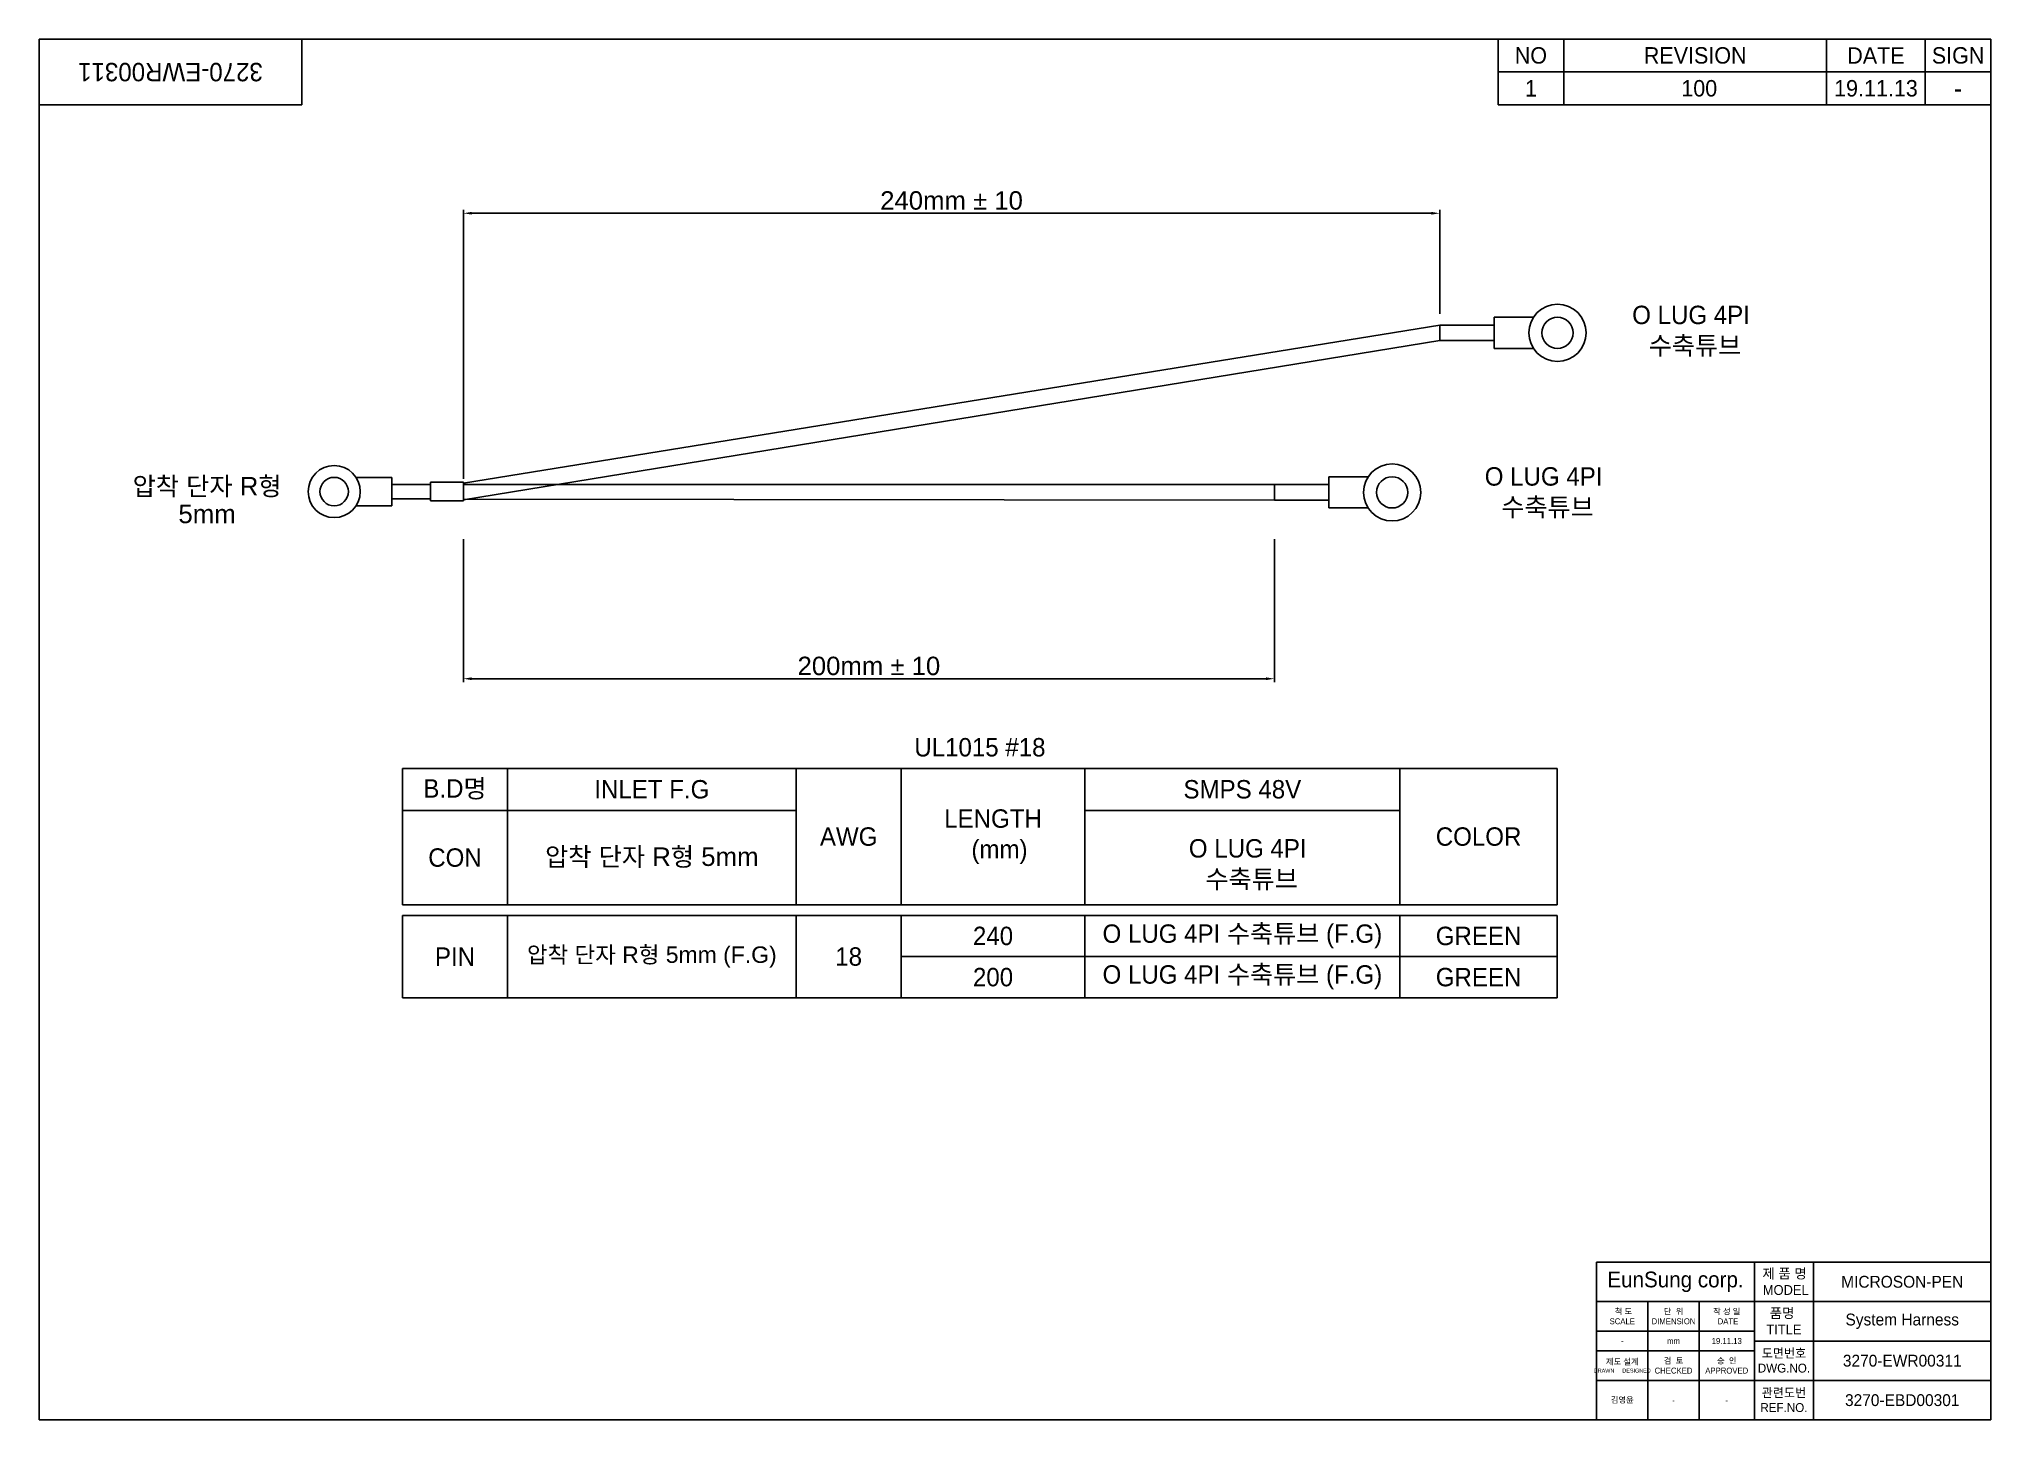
# Model space of a CAD drawing. Header units: millimetres. Extents: x 0 to 2432, y -887 to 868.
# Drawn here: x 1226 to 1820, y -445 to -25 of the extents above; entities that cross this region are included whole.
import ezdxf

# ---------------------------------------------------------------- set-up
doc = ezdxf.new("R2010")
doc.units = ezdxf.units.MM
doc.layers.add('0 @ 1', color=7, linetype='Continuous')
doc.layers.add('CURITY-KONA-PEN-ASSY_DXF_FORMAT', color=7, linetype='Continuous')
doc.styles.get("Standard").update_dxf_attribs({"font": 'arial.ttf'})
doc.styles.add('주석', font='gulim.ttc')
doc.dimstyles.new('ISO-25$0', dxfattribs={"dimtxt": 2.5, "dimasz": 2.5, "dimexe": 1, "dimexo": 1, "dimgap": 1, "dimtad": 1, "dimdec": 4, "dimdsep": 46, "dimtxsty": 'Standard', "dimcen": 2.5, "dimadec": 0, "dimazin": 2, "dimtfac": 1, "dimtdec": 4, "dimtmove": 0, "dimatfit": 3, "dimfxl": 0, "dimarcsym": 0})

msp = doc.modelspace()

# ---------------------------------------------------------------- texts
at = {"insert": (1265.65332, -34.75384), "char_height": 5.6, "width": 80, "attachment_point": 5, "rotation": 180, "style": '주석'}
msp.add_mtext('{3270-EWR00311}', dxfattribs=at)
at = {"attachment_point": 5, "style": '주석'}
for s, insert, char_height, width in [('{100}', (1730.88351, -39.75384), 5, 30), ('{19.11.13}', (1784.65332, -39.75384), 5, 30), ('B.D명', (1352.23152, -252.97423), 5.6, 31.9480142), ('INLET F.G', (1412.13404, -252.97423), 5.6, 87.8570392), ('SMPS 48V', (1591.84162, -252.97423), 5.6, 95.8440427), ('LENGTH\\P{\\fGulim|b0|i0|c129|p50;\\W1.93502; }(mm)', (1515.96509, -267.35083), 5.6, 55.9090249), ('AWG', (1472.03657, -267.35083), 5.6, 31.9480142), ('COLOR', (1663.72465, -267.35083), 5.6, 47.9220214), ('CON', (1352.23152, -273.74044), 5.6, 31.9480142), ('240', (1515.96509, -297.57483), 5.6, 55.9090249), ('O LUG 4PI 수축튜브 (F.G)', (1591.84162, -297.67938), 5.6, 95.8440427), ('GREEN', (1663.72465, -297.57483), 5.6, 47.9220214), ('200', (1515.96509, -310.1008), 5.6, 55.9090249), ('O LUG 4PI 수축튜브 (F.G)', (1591.84162, -310.1008), 5.6, 95.8440427), ('GREEN', (1663.72465, -310.1008), 5.6, 47.9220214), ('EunSung corp.', (1723.65332, -402.75384), 4.7922, 48), ('{\\fGulim|b0|i0|c129|p50;\\W0.30066; }제 품 명  \\P MODEL', (1756.65332, -402.75384), 3, 18), ('MICROSON-PEN', (1792.65332, -402.75384), 3.6, 54), ('{\\fGulim|b0|i0|c129|p50;\\W1.07709; }척 도 \\PSCALE', (1707.45332, -413.25384), 1.8, 15.6), ('{단  위\\PDIMENSION}', (1723.05332, -413.25384), 1.8, 15.6), ('작 성 일\\P{\\fGulim|b0|i0|c129|p50;\\W1.15198; }DATE', (1739.25332, -413.25384), 1.8, 16.8), ('{품명 \\W0.94493; \\W1;TITLE}', (1756.65332, -414.75384), 3, 18), ('System Harness', (1792.65332, -414.75384), 3.6, 54), ('-', (1707.45332, -420.75384), 1.8, 15.6), ('mm', (1723.05332, -420.75384), 1.8, 15.6), ('{19.11.13}', (1739.25332, -420.75384), 1.8, 16.8), ('{제도 설계\\P\\H0.66667x;DRAWN\\H1.49999x;\\W3.72022; \\H0.66667x;\\W1;DESIGNED}', (1707.45332, -428.25384), 1.8, 15.6), ('{검  토\\PCHECKED}', (1723.05332, -428.25384), 1.8, 15.6), ('{승  인\\PAPPROVED}', (1739.25332, -428.25384), 1.8, 16.8), ('도면번호 DWG.NO.', (1756.65332, -426.75384), 2.7, 18), ('{3270-EWR00311}', (1792.65332, -426.75384), 3.6, 54), ('김영윤', (1707.45332, -438.75384), 1.8, 15.6), ('-', (1723.05332, -438.75384), 1.8, 15.6), ('-', (1739.25332, -438.75384), 1.8, 16.8), ('관련도번\\PREF.NO.', (1756.65332, -438.75384), 2.7, 18), ('{3270-EBD00301}', (1792.65332, -438.75384), 3.6, 54)]:
    msp.add_mtext(s, dxfattribs=dict(at, insert=insert, char_height=char_height, width=width))
at = {"layer": '0 @ 1', "attachment_point": 5, "style": '주석'}
for s, insert, char_height, width in [('NO', (1679.65332, -29.75384), 5, 20), ('REVISION', (1729.65332, -29.75384), 5, 80), ('DATE', (1784.65332, -29.75384), 5, 30), ('SIGN', (1809.65332, -29.75384), 5, 20), ('1', (1679.65332, -39.75384), 5, 20), ('-', (1809.65332, -39.75384), 5.6, 20), ('O LUG 4PI\\P{\\fGulim|b0|i0|c129|p50;\\W1.16740; }수축튜브', (1728.38696, -113.62102), 5.6, 81.0160417), ('O LUG 4PI\\P{\\fGulim|b0|i0|c129|p50;\\W1.16740; }수축튜브', (1683.51481, -162.74421), 5.6, 81.0160417), ('UL1015 #18', (1511.97159, -240.19502), 5.6, 351.4281566), ('O LUG 4PI\\P{\\fGulim|b0|i0|c129|p50;\\W1.16740; }수축튜브', (1593.47231, -275.86476), 5.6, 95.8440427), ('PIN', (1352.23152, -303.83782), 5.6, 31.9480142), ('18', (1472.03657, -303.83782), 5.6, 31.9480142)]:
    msp.add_mtext(s, dxfattribs=dict(at, insert=insert, char_height=char_height, width=width))
at = {"layer": 'CURITY-KONA-PEN-ASSY_DXF_FORMAT', "color": 0, "linetype": 'Continuous', "attachment_point": 5, "line_spacing_factor": 0.9}
for s, insert, char_height, width in [('압착 단자 R형 5mm', (1276.7897, -165.01252), 5.625, 53.3450524), ('압착 단자 R형 5mm', (1412.13404, -273.74044), 5.625, 87.8570392), ('압착 단자 R형 5mm (F.G)', (1412.13404, -303.98506), 5, 87.8570392)]:
    msp.add_mtext(s, dxfattribs=dict(at, insert=insert, char_height=char_height, width=width))

# ---------------------------------------------------------------- blocks, each defined once
blk = doc.blocks.new('*D38')
at = {"color": 0, "lineweight": -2}
for p, q in [((1354.79, -176.9), (1354.79, -220.31)), ((1601.58, -176.9), (1601.58, -220.31)), ((1357.29, -219.31), (1599.08, -219.31))]:
    blk.add_line(p, q, dxfattribs=at)
at = {"color": 0}
for points in [[(1357.29, -218.89), (1357.29, -219.73), (1354.79, -219.31)], [(1599.08, -219.73), (1599.08, -218.89), (1601.58, -219.31)]]:
    blk.add_solid(points, dxfattribs=at)
at = {"layer": 'Defpoints', "color": 0}
for p in [(1354.79, -175.9), (1601.58, -175.9), (1601.58, -219.31)]:
    blk.add_point(p, dxfattribs=at)
at = {"color": 0, "insert": (1478.19, -215.45), "char_height": 2.5, "attachment_point": 5}
blk.add_mtext('{\\H2.24x;200mm ± 10}', dxfattribs=at)
blk = doc.blocks.new('*D46')
at = {"color": 0, "lineweight": -2}
for p, q in [((1354.79, -158.54), (1354.79, -76.74)), ((1651.9, -108.37), (1651.9, -76.74)), ((1357.29, -77.74), (1649.4, -77.74))]:
    blk.add_line(p, q, dxfattribs=at)
at = {"color": 0}
for points in [[(1357.29, -77.32), (1357.29, -78.15), (1354.79, -77.74)], [(1649.4, -78.15), (1649.4, -77.32), (1651.9, -77.74)]]:
    blk.add_solid(points, dxfattribs=at)
at = {"layer": 'Defpoints', "color": 0}
for p in [(1651.9, -77.74), (1651.9, -109.37), (1354.79, -159.54)]:
    blk.add_point(p, dxfattribs=at)
at = {"color": 0, "insert": (1503.34, -73.88), "char_height": 2.5, "attachment_point": 5}
blk.add_mtext('{\\H2.24x;240mm ± 10}', dxfattribs=at)

# ---------------------------------------------------------------- dimensions: what is measured, and where the dimension line sits
dim = msp.add_linear_dim(base=(1651.90021, -77.73514), p1=(1354.78969, -159.54413), p2=(1651.90021, -109.36528), text='{\\H2.24x;240mm ± 10}', dimstyle='ISO-25$0')
dim.commit()
dim.dimension.update_dxf_attribs({"geometry": '*D46', "text_midpoint": (1503.34495, -73.87634)})
dim = msp.add_aligned_dim(p1=(1354.78969, -175.90171), p2=(1601.58115, -175.90171), distance=-43.40667, text='{\\H2.24x;200mm ± 10}', dimstyle='ISO-25$0')
dim.commit()
dim.dimension.update_dxf_attribs({"geometry": '*D38', "text_midpoint": (1478.18542, -215.44957)})

# ---------------------------------------------------------------- linework, layer by layer
for p, q in [((1225.65332, -24.75384), (1819.65332, -24.75384)), ((1225.65332, -444.75384), (1225.65332, -24.75384)), ((1305.65332, -24.75384), (1305.65332, -44.75384)), ((1669.65332, -24.75384), (1669.65332, -44.75384)), ((1689.65332, -24.75384), (1689.65332, -44.75384)), ((1769.65332, -24.75384), (1769.65332, -44.75384)), ((1799.65332, -24.75384), (1799.65332, -44.75384)), ((1819.65332, -24.75384), (1819.65332, -444.75384)), ((1669.65332, -34.75384), (1819.65332, -34.75384)), ((1305.65332, -44.75384), (1225.65332, -44.75384)), ((1669.65332, -44.75384), (1819.65332, -44.75384)), ((1354.78969, -159.83684), (1651.90021, -111.74811)), ((1668.45265, -111.74811), (1651.90021, -111.74811)), ((1651.90021, -116.47899), (1651.90021, -111.74811)), ((1680.46065, -109.36528), (1668.45265, -109.36528)), ((1668.45265, -118.86182), (1668.45265, -109.36528)), ((1354.78969, -164.93587), (1651.90021, -116.47899)), ((1668.45265, -116.47899), (1651.90021, -116.47899)), ((1680.46065, -118.86182), (1668.45265, -118.86182)), ((1322.10913, -158.06304), (1333.05393, -158.06304)), ((1333.05393, -166.71873), (1333.05393, -158.06304)), ((1333.05393, -160.23489), (1344.78969, -160.23489)), ((1344.78969, -159.54413), (1354.78969, -159.54413)), ((1344.78969, -165.23765), (1344.78969, -159.54413)), ((1354.78969, -165.23765), (1354.78969, -159.54413)), ((1354.78969, -160.26869), (1601.58115, -160.26869)), ((1618.1336, -160.26869), (1601.58115, -160.26869)), ((1601.58115, -164.99957), (1601.58115, -160.26869)), ((1630.1416, -157.88586), (1618.1336, -157.88586)), ((1618.1336, -167.3824), (1618.1336, -157.88586)), ((1333.05393, -164.54689), (1344.78969, -164.54689)), ((1344.78969, -165.23765), (1354.78969, -165.23765)), ((1349.78969, -165.23765), (1344.78969, -165.23765)), ((1349.78969, -165.23765), (1349.78969, -165.23765)), ((1354.78969, -164.6978), (1601.58115, -164.99957)), ((1618.1336, -164.99957), (1601.58115, -164.99957)), ((1322.10913, -166.71873), (1333.05393, -166.71873)), ((1630.1416, -167.3824), (1618.1336, -167.3824)), ((1336.25751, -246.58462), (1687.68567, -246.58462)), ((1336.25751, -288.11704), (1336.25751, -246.58462)), ((1368.20552, -246.58462), (1368.20552, -288.11704)), ((1456.06256, -246.58462), (1456.06256, -288.11704)), ((1488.01058, -288.11704), (1488.01058, -246.58462)), ((1543.9196, -288.11704), (1543.9196, -246.58462)), ((1639.76364, -259.36383), (1639.76364, -246.58462)), ((1687.68567, -246.58462), (1687.68567, -288.11704)), ((1336.25751, -259.36383), (1456.06256, -259.36383)), ((1543.9196, -259.36383), (1639.76364, -259.36383)), ((1639.76364, -259.36383), (1639.76364, -288.11704)), ((1336.25751, -288.11704), (1687.68567, -288.11704)), ((1336.25751, -291.31184), (1687.68567, -291.31184)), ((1336.25751, -291.31184), (1336.25751, -316.36379)), ((1368.20552, -303.83782), (1368.20552, -291.31184)), ((1456.06256, -303.83782), (1456.06256, -291.31184)), ((1488.01058, -316.36379), (1488.01058, -291.31184)), ((1543.9196, -303.83782), (1543.9196, -291.31184)), ((1639.76364, -303.83782), (1639.76364, -291.31184)), ((1687.68567, -291.31184), (1687.68567, -316.36379)), ((1368.20552, -303.83782), (1368.20552, -316.36379)), ((1456.06256, -303.83782), (1456.06256, -316.36379)), ((1543.9196, -303.83782), (1488.01058, -303.83782)), ((1543.9196, -303.83782), (1639.76364, -303.83782)), ((1543.9196, -303.83782), (1543.9196, -316.36379)), ((1639.76364, -303.83782), (1639.76364, -316.36379)), ((1639.76364, -303.83782), (1687.68567, -303.83782)), ((1368.20552, -316.36379), (1336.25751, -316.36379)), ((1368.20552, -316.36379), (1456.06256, -316.36379)), ((1456.06256, -316.36379), (1488.01058, -316.36379)), ((1488.01058, -316.36379), (1543.9196, -316.36379)), ((1543.9196, -316.36379), (1639.76364, -316.36379)), ((1639.76364, -316.36379), (1687.68567, -316.36379)), ((1699.65332, -444.75384), (1699.65332, -396.75384)), ((1699.65332, -396.75384), (1819.65332, -396.75384)), ((1747.65332, -444.75384), (1747.65332, -396.75384)), ((1747.65332, -396.75384), (1765.65332, -396.75384)), ((1765.65332, -396.75384), (1765.65332, -444.75384)), ((1715.25332, -408.75384), (1699.65332, -408.75384)), ((1715.25332, -444.75384), (1715.25332, -408.75384)), ((1715.25332, -408.75384), (1730.85332, -408.75384)), ((1730.85332, -408.75384), (1730.85332, -444.75384)), ((1730.85332, -408.75384), (1747.65332, -408.75384)), ((1747.65332, -408.75384), (1765.65332, -408.75384)), ((1765.65332, -408.75384), (1819.65332, -408.75384)), ((1747.65332, -417.75384), (1699.65332, -417.75384)), ((1747.65332, -420.75384), (1819.65332, -420.75384)), ((1747.65332, -423.75384), (1699.65332, -423.75384)), ((1747.65332, -432.75384), (1699.65332, -432.75384)), ((1747.65332, -432.75384), (1819.65332, -432.75384)), ((1819.65332, -444.75384), (1225.65332, -444.75384))]:
    msp.add_line(p, q)
for centre, radius in [((1687.74078, -114.11355), 8.69173), ((1687.74078, -114.11355), 4.74827), ((1637.42172, -162.63413), 8.69173), ((1315.47361, -162.39089), 7.92215), ((1315.47361, -162.39089), 4.32785), ((1637.42172, -162.63413), 4.74827)]:
    msp.add_circle(centre, radius)

msp.set_redraw_order([(e.dxf.handle, doc.entitydb.next_handle()) for e in msp.query("TEXT MTEXT ATTDEF DIMENSION ARC_DIMENSION")])  # texts and dimensions are drawn at this point

doc.saveas('drawing.dxf')
